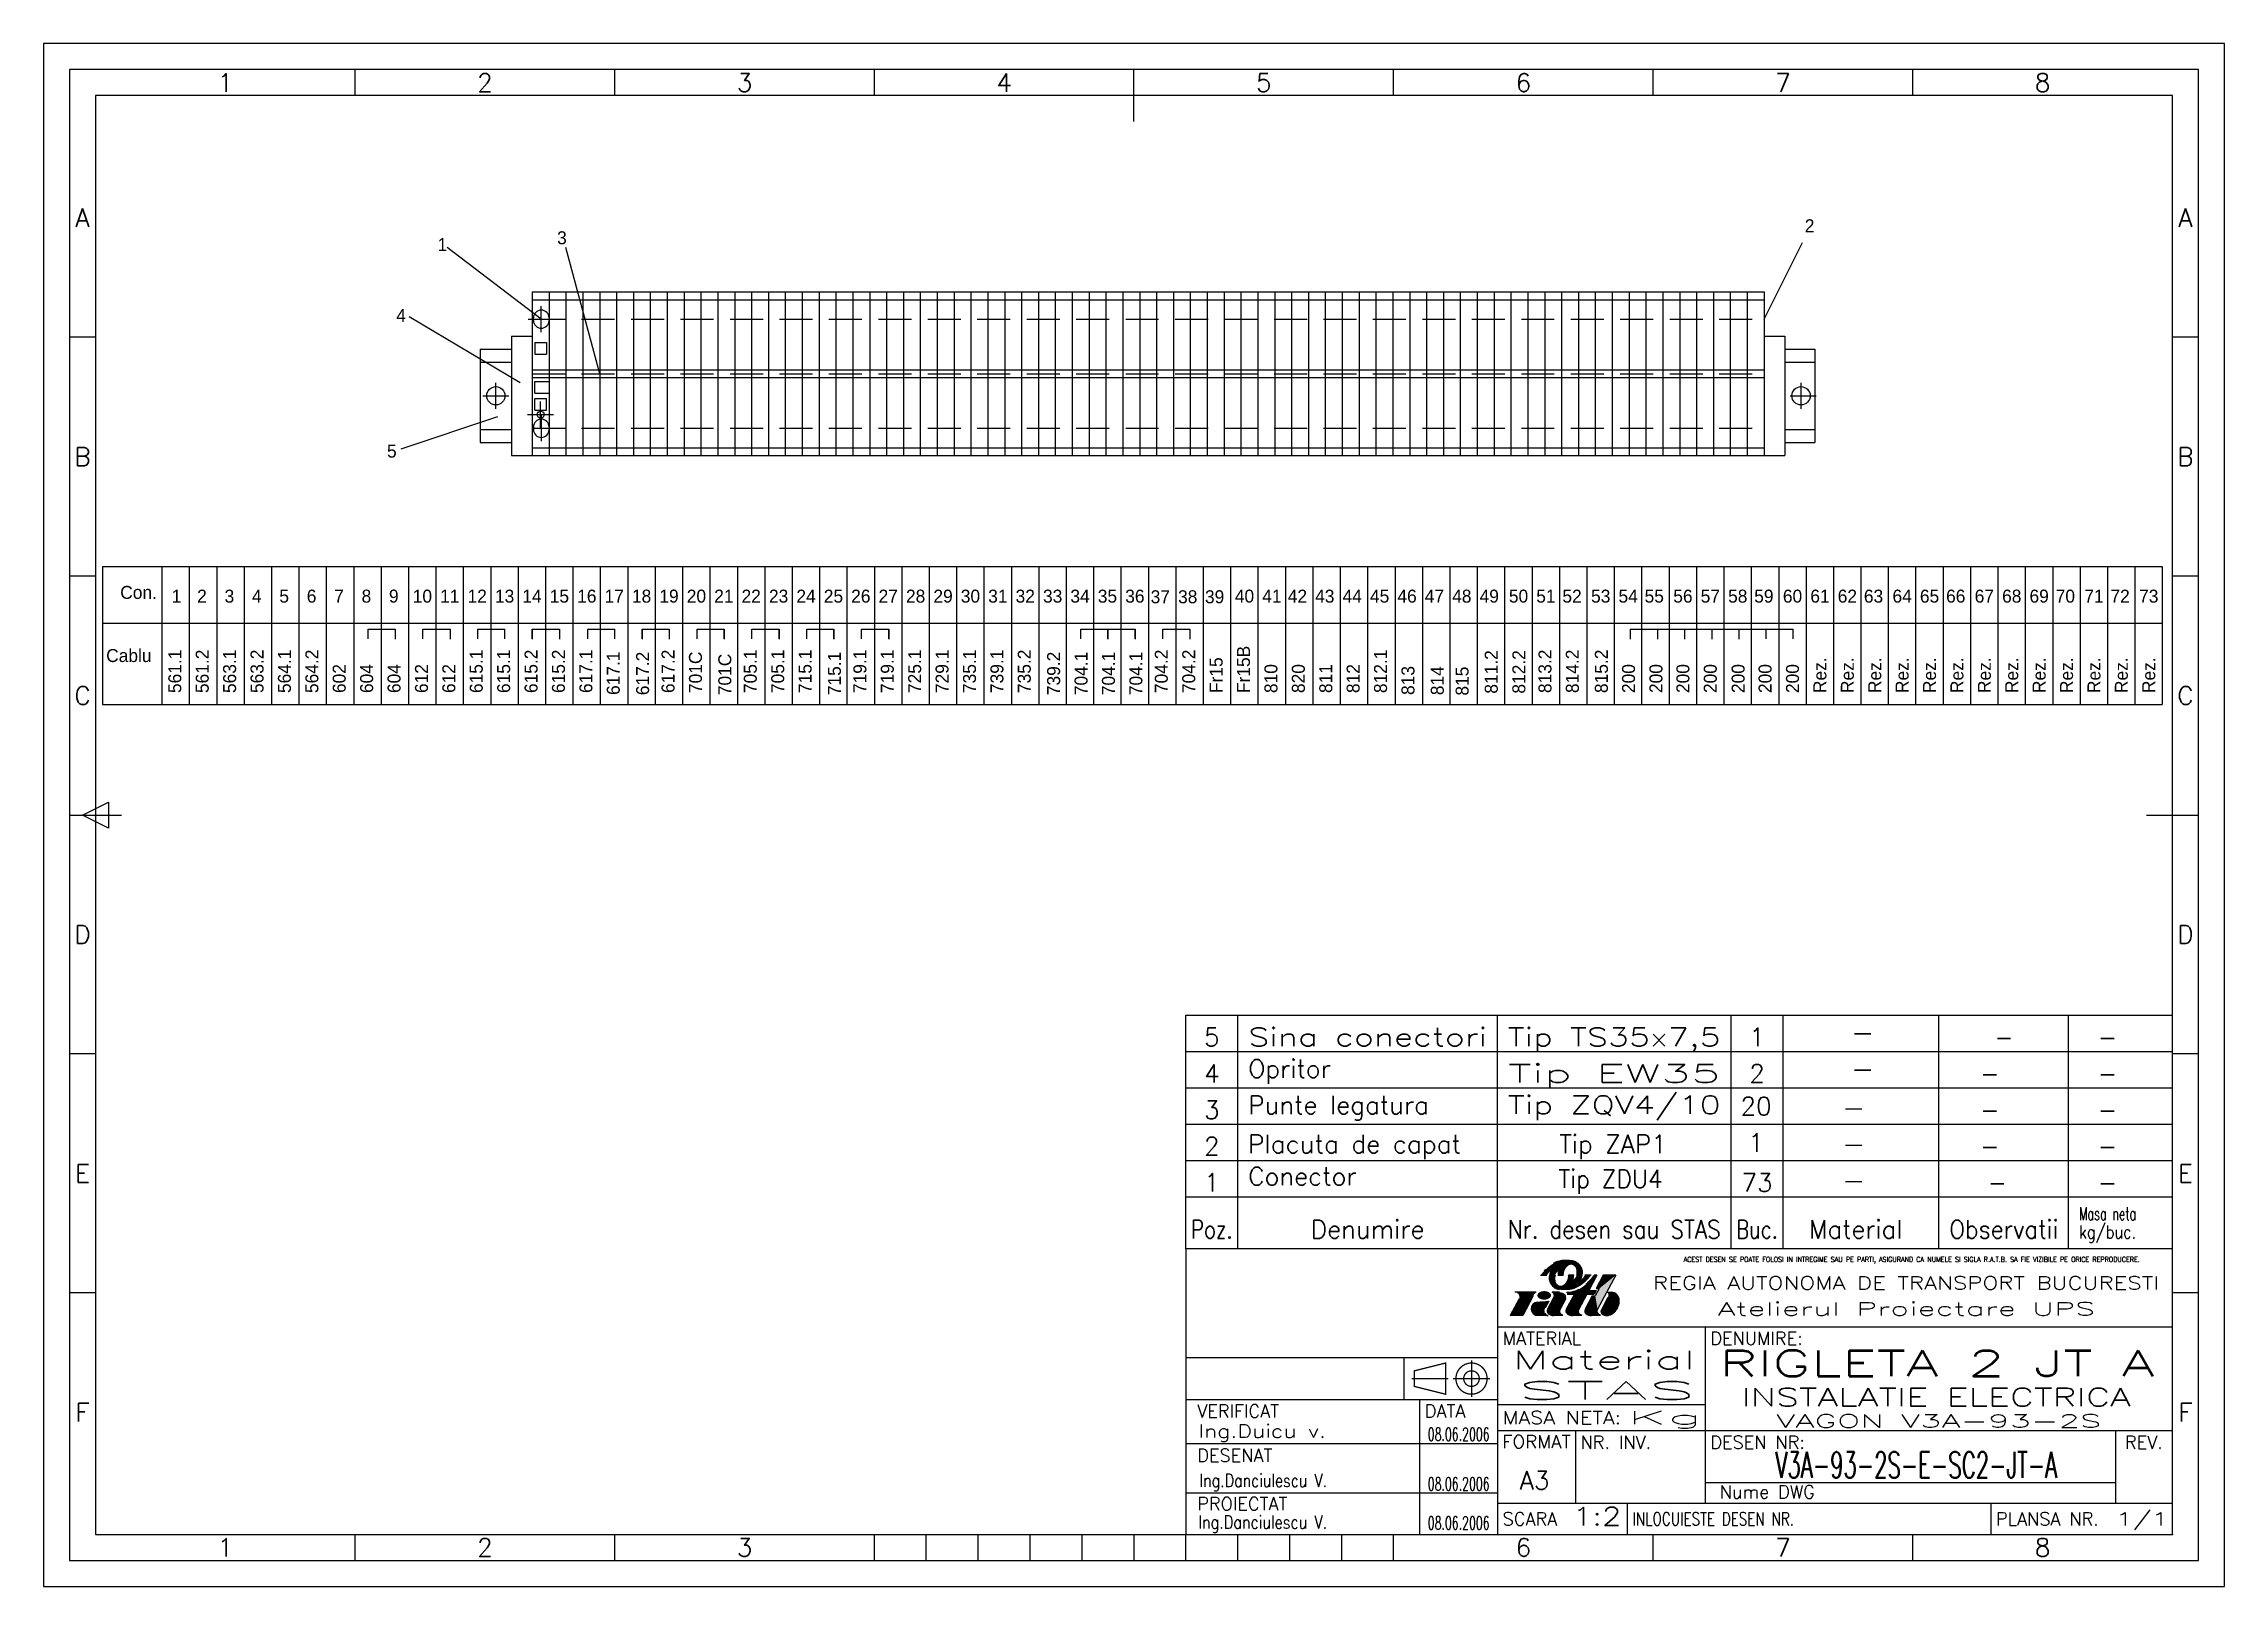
# Model space of a CAD drawing. Header units: millimetres. Extents: x 58 to 478, y 6 to 303.
import ezdxf
from ezdxf.enums import TextEntityAlignment as Align

# ---------------------------------------------------------------- set-up
doc = ezdxf.new("R2010")
doc.units = ezdxf.units.MM
doc.linetypes.add('DASHED2', pattern=[9.525, 6.35, -3.175])
doc.layers.add('LIN_GR', color=3, linetype='Continuous')
doc.layers.add('LIN_SUB', color=7, linetype='Continuous')
doc.styles.add('ISO', font='SIMPLEX.SHX')
doc.styles.add('ISOCP', font='SIMPLEX.SHX')
doc.styles.add('ROMANC', font='romanc')

msp = doc.modelspace()

# ---------------------------------------------------------------- texts
at = {"color": 50}
for s, style, p in [('1', 'ISOCP', (92.8, 295.47)), ('2', 'ISO', (142.8, 295.47)), ('3', 'ISO', (192.8, 295.47)), ('4', 'ISO', (242.8, 295.47)), ('5', 'ISO', (292.8, 295.47)), ('6', 'ISO', (342.8, 295.47)), ('7', 'ISO', (392.8, 295.47)), ('8', 'ISO', (442.8, 295.47)), ('A', 'ISO', (65.3, 269.47)), ('A', 'ISO', (470.3, 269.47)), ('B', 'ISO', (65.3, 223.47)), ('B', 'ISO', (470.3, 223.47)), ('C', 'ISO', (65.3, 177.47)), ('C', 'ISO', (470.3, 177.47)), ('D', 'ISO', (65.3, 131.47)), ('D', 'ISO', (470.3, 131.47)), ('E', 'ISO', (65.3, 85.47)), ('E', 'ISO', (470.3, 85.47)), ('F', 'ISO', (65.3, 39.47)), ('F', 'ISO', (470.3, 39.47)), ('1', 'ISOCP', (92.8, 13.47)), ('2', 'ISO', (142.8, 13.47)), ('3', 'ISO', (192.8, 13.47)), ('6', 'ISO', (342.8, 13.47)), ('7', 'ISO', (392.8, 13.47)), ('8', 'ISO', (442.8, 13.47))]:
    msp.add_text(s, height=3.5, dxfattribs=dict(at, style=style)).set_placement(p, align=Align.MIDDLE)
at = {"color": 1}
for s, p in [('2', (396.99, 266.66)), ('1', (133.67, 263.04)), ('3', (156.7, 264.35)), ('4', (125.72, 249.4)), ('5', (123.93, 223.28))]:
    msp.add_text(s, height=2.5, dxfattribs=at).set_placement(p)
at = {"color": 2}
for s, p in [('Con.', (72.56, 196.08)), ('1', (82.48, 195.36)), ('2', (87.37, 195.36)), ('3', (92.65, 195.36)), ('4', (97.93, 195.36)), ('5', (103.2, 195.36)), ('6', (108.48, 195.36)), ('7', (113.76, 195.36)), ('8', (119.04, 195.36)), ('9', (124.31, 195.36)), ('10', (128.89, 195.36)), ('11', (134.17, 195.36)), ('12', (139.45, 195.36)), ('13', (144.73, 195.36)), ('14', (150, 195.36)), ('15', (155.28, 195.36)), ('16', (160.56, 195.36)), ('17', (165.84, 195.36)), ('18', (171.11, 195.36)), ('19', (176.39, 195.36)), ('20', (181.67, 195.36)), ('21', (186.95, 195.36)), ('22', (192.22, 195.36)), ('23', (197.5, 195.36)), ('24', (202.78, 195.36)), ('25', (208.06, 195.36)), ('26', (213.33, 195.36)), ('27', (218.61, 195.36)), ('28', (223.89, 195.36)), ('29', (229.17, 195.36)), ('30', (234.44, 195.36)), ('31', (239.72, 195.36)), ('32', (245, 195.36)), ('33', (250.28, 195.36)), ('34', (255.55, 195.36)), ('35', (260.83, 195.36)), ('36', (266.11, 195.36)), ('37', (271.01, 195.24)), ('38', (276.29, 195.24)), ('39', (281.47, 195.24)), ('40', (287.22, 195.36)), ('41', (292.5, 195.36)), ('42', (297.42, 195.36)), ('43', (302.69, 195.36)), ('44', (307.97, 195.36)), ('45', (313.25, 195.36)), ('46', (318.53, 195.36)), ('47', (323.8, 195.36)), ('48', (329.08, 195.36)), ('49', (334.36, 195.36)), ('50', (340, 195.36)), ('51', (345.27, 195.36)), ('52', (350.31, 195.36)), ('53', (355.83, 195.36)), ('54', (361.11, 195.36)), ('55', (366.14, 195.36)), ('56', (371.66, 195.36)), ('57', (376.94, 195.36)), ('58', (382.22, 195.36)), ('59', (387.25, 195.36)), ('60', (392.77, 195.36)), ('61', (398.05, 195.36)), ('62', (403.33, 195.36)), ('63', (408.37, 195.36)), ('64', (413.88, 195.36)), ('65', (419.16, 195.36)), ('66', (424.2, 195.36)), ('67', (429.71, 195.36)), ('68', (434.99, 195.36)), ('69', (440.27, 195.36)), ('70', (445.31, 195.36)), ('71', (450.82, 195.36)), ('72', (455.86, 195.36)), ('73', (461.38, 195.36)), ('Cablu', (69.85, 183.92))]:
    msp.add_text(s, height=2.5, dxfattribs=at).set_placement(p)
for s, p in [('561.1', (84.32, 177.95)), ('561.2', (89.6, 177.95)), ('563.1', (94.87, 177.95)), ('563.2', (100.15, 177.95)), ('564.1', (105.43, 177.95)), ('564.2', (110.71, 177.95)), ('615.1', (142.37, 177.95)), ('615.1', (147.65, 177.95)), ('615.2', (152.93, 177.95)), ('615.2', (158.2, 177.95)), ('617.1', (163.48, 177.95)), ('617.1', (168.76, 177.58)), ('617.2', (174.41, 177.54)), ('617.2', (179.31, 177.95)), ('701C', (184.59, 177.95)), ('701C', (190.24, 177.54)), ('705.1', (195.15, 177.95)), ('705.1', (200.43, 177.95)), ('715.1', (205.7, 177.95)), ('715.1', (211.35, 177.54)), ('719.1', (216.26, 177.95)), ('719.1', (221.54, 177.95)), ('725.1', (226.81, 177.95)), ('729.1', (232.09, 177.95)), ('735.1', (237.37, 177.95)), ('739.1', (242.65, 177.95)), ('735.2', (247.92, 177.95)), ('739.2', (253.57, 177.54)), ('704.1', (258.85, 177.54)), ('704.1', (264.13, 177.54)), ('704.1', (269.41, 177.54)), ('704.2', (274.31, 177.95)), ('704.2', (279.59, 177.95)), ('Fr15B', (290.14, 177.95)), ('812.1', (316.53, 177.95)), ('811.2', (337.85, 177.83)), ('812.2', (343.17, 177.84)), ('813.2', (348.2, 177.95)), ('814.2', (353.47, 177.95)), ('815.2', (359.06, 177.95)), ('602', (115.98, 177.95)), ('604', (121.26, 177.95)), ('604', (126.54, 177.95)), ('612', (131.82, 177.95)), ('612', (137.09, 177.95)), ('Fr15', (284.87, 177.95)), ('810', (295.42, 177.95)), ('820', (300.7, 177.95)), ('811', (305.98, 177.95)), ('812', (311.25, 177.95)), ('813', (321.81, 177.58)), ('814', (327.46, 177.54)), ('815', (332.24, 177.46)), ('200', (364.29, 177.95)), ('200', (369.57, 177.95)), ('200', (374.76, 177.95)), ('200', (380.04, 177.95)), ('200', (385.4, 177.95)), ('200', (390.59, 177.95)), ('200', (395.87, 177.95)), ('Rez.', (401.15, 177.95)), ('Rez.', (406.43, 177.95)), ('Rez.', (411.71, 177.95)), ('Rez.', (416.98, 177.95)), ('Rez.', (422.26, 177.95)), ('Rez.', (427.54, 177.95)), ('Rez.', (432.82, 177.95)), ('Rez.', (438.09, 177.95)), ('Rez.', (443.37, 177.95)), ('Rez.', (448.65, 177.95)), ('Rez.', (453.93, 177.95)), ('Rez.', (459.2, 177.95)), ('Rez.', (464.48, 177.95))]:
    msp.add_text(s, height=2.5, rotation=90, dxfattribs=at).set_placement(p)
at = {"layer": 'LIN_GR', "color": 3, "style": 'ISOCP'}
for s, p in [('5', (282.8, 109.97)), ('4', (282.8, 102.97)), ('3', (282.8, 95.97)), ('2', (282.8, 88.97)), ('1', (282.8, 81.97))]:
    msp.add_text(s, height=3.5, dxfattribs=at).set_placement(p, align=Align.CENTER)
at = {"layer": 'LIN_SUB', "color": 2, "style": 'ISOCP'}
for s, height, width, p, p2 in [('Sina conectori', 3.5, 1.226667, (289.8, 109.97), (335.8, 109.97)), ('Tip TS35x7,5', 3.5, 1.211823, (339.8, 109.97), (380.8, 109.97)), ('   -   ', 3.5, 0.942857, (396.8, 110.87), (418.8, 110.87)), ('Tip EW35', 3.5, 1.744681, (339.8, 102.97), (380.8, 102.97)), ('   -   ', 3.5, 0.942857, (396.8, 103.87), (418.8, 103.87)), ('Tip ZQV4/10', 3.5, 1.242424, (339.8, 96.92), (380.8, 96.92)), ('   -   ', 2.5, 1.32, (395.02, 96.83), (417.02, 96.83)), ('   -   ', 2.5, 1.32, (395.02, 89.83), (417.02, 89.83)), ('   -   ', 2.5, 1.32, (395.02, 82.83), (417.02, 82.83)), ('Poz.', 3.5, 0.813559, (278.8, 72.97), (286.8, 72.97)), ('Nr. desen sau STAS', 3.5, 0.763975, (339.8, 72.97), (380.8, 72.97)), ('Buc.', 3.5, 0.8, (383.8, 72.97), (391.8, 72.97)), ('Material', 3.5, 0.93913, (397.8, 72.97), (415.8, 72.97)), ('Observatii', 3.5, 0.851351, (424.8, 72.97), (445.8, 72.97)), ('Masa neta', 2.5, 0.573913, (449.8, 76.47), (460.8, 76.47)), ('kg/buc.', 2.5, 0.796552, (449.8, 72.97), (460.8, 72.97))]:
    msp.add_text(s, height=height, dxfattribs=dict(at, width=width)).set_placement(p, p2, align=Align.FIT)
for s, p in [('1', (387.8, 109.97)), ('2', (387.8, 102.97)), ('20', (387.61, 96.66)), ('1', (387.61, 89.66)), ('73', (387.8, 81.97)), ('Denumire', (312.8, 72.97))]:
    msp.add_text(s, height=3.5, dxfattribs=at).set_placement(p, align=Align.CENTER)
at = {"layer": 'LIN_SUB', "color": 2, "style": 'ISOCP', "width": 0.942857}
for s, p in [('-', (433.51, 109.97)), ('  -', (426.28, 102.97)), ('  -', (426.28, 95.97)), ('  -', (426.28, 88.97)), ('Tip ZDU4', (349.55, 82.68))]:
    msp.add_text(s, height=3.5, dxfattribs=at).set_placement(p)
for p in [(455.3, 109.97), (455.3, 102.97), (455.3, 95.97), (455.3, 88.97), (434.08, 81.97), (455.3, 81.97)]:
    msp.add_text('-', height=3.5, dxfattribs=at).set_placement(p, align=Align.CENTER)
at = {"layer": 'LIN_SUB', "color": 2, "style": 'ISOCP'}
for s, p in [('Opritor', (289.8, 103.88)), ('Punte legatura', (289.8, 96.88)), ('Conector', (289.8, 83.18))]:
    msp.add_text(s, height=3.5, dxfattribs=at).set_placement(p)
at = {"layer": 'LIN_SUB', "color": 50, "style": 'ISOCP', "width": 0.891304}
msp.add_text('Placuta de capat', height=3.5, dxfattribs=at).set_placement((289.77, 89.38), (330.77, 89.38), align=Align.FIT)
at = {"layer": 'LIN_SUB', "color": 50, "style": 'ISOCP'}
msp.add_text('Tip ZAP1', height=3.5, dxfattribs=at).set_placement((349.72, 89.38))

# ---------------------------------------------------------------- blocks, each defined once
blk = doc.blocks.new('ind3_12')
at = {"color": 70}
for p, q in [((0, 55), (-190, 55)), ((-190, 55), (-190, 0)), ((-130, 55), (-130, 0)), ((-130, 40), (0, 40)), ((-190, 26), (-130, 26))]:
    blk.add_line(p, q, dxfattribs=at)
at = {"color": 40}
for p, q in [((-122.56, 46.63), (-126.68, 46.63)), ((-121.71, 49.9), (-120.46, 49.9)), ((-118.05, 46.63), (-119.46, 46.63)), ((-118.34, 49.9), (-117.36, 49.9)), ((-115.18, 46.28), (-116.74, 43.36)), ((-116.7, 46.63), (-116.29, 46.65)), ((-116.6, 46.28), (-115.18, 46.28)), ((-115.31, 49.9), (-116.29, 49.9)), ((-116.29, 46.65), (-115.69, 46.73)), ((-115.69, 46.73), (-115.27, 46.82)), ((-115.27, 46.82), (-114.78, 46.97)), ((-114.78, 46.97), (-114.27, 47.24)), ((-112.77, 46.28), (-114.38, 43.26)), ((-111.94, 49.9), (-113.19, 49.9)), ((-112.95, 48.16), (-112.68, 48.4)), ((-112.77, 46.28), (-111.36, 46.28)), ((-112.68, 48.4), (-112.61, 48.47)), ((-110.84, 49.9), (-112.41, 46.97)), ((-112.41, 46.97), (-110.99, 46.97)), ((-110.84, 49.9), (-111.36, 49.9)), ((-110.99, 46.97), (-111.36, 46.28)), ((-110.41, 47.32), (-111.15, 45.93)), ((-109.64, 49.9), (-111.01, 47.32)), ((-111.01, 47.32), (-110.41, 47.32)), ((-107.23, 49.9), (-110.77, 43.26)), ((-107.23, 49.9), (-109.64, 49.9)), ((-108.78, 46.63), (-108.09, 46.63)), ((-125.82, 45.38), (-127.54, 42.15)), ((-125.13, 42.15), (-127.54, 42.15)), ((-123.11, 45.94), (-125.13, 42.15)), ((-120.23, 42.15), (-122.21, 42.15)), ((-120.12, 44.91), (-120.81, 43.6)), ((-119.12, 45.67), (-120.36, 43.36)), ((-117.39, 42.15), (-119.15, 42.15)), ((-116.85, 45.42), (-118, 43.26)), ((-117.39, 42.15), (-117.72, 42.33)), ((-113.77, 42.15), (-115.53, 42.15)), ((-113.77, 42.15), (-114.1, 42.33)), ((-111.75, 45.93), (-113.13, 43.36)), ((-110.16, 42.15), (-111.92, 42.15)), ((-111.75, 45.93), (-111.15, 45.93)), ((-110.16, 42.15), (-110.49, 42.33)), ((-108.74, 45.59), (-109.99, 43.26))]:
    blk.add_line(p, q, dxfattribs=at)
at = {"color": 240}
for p, q in [((-90, 40), (-90, 6)), ((-130, 34), (-190, 34)), ((-148, 34), (-148, 26)), ((-146.5, 30), (-139.5, 30)), ((-138.5, 30), (-131.5, 30)), ((-135, 33.5), (-135, 26.5)), ((-145, 26), (-145, 0)), ((-130, 25), (-90, 25)), ((-190, 17.5), (-130, 17.5)), ((-130, 20), (0, 20)), ((-115, 20), (-115, 6)), ((-11, 20), (-11, 6)), ((-90, 10), (-11, 10)), ((-190, 8), (-130, 8)), ((-130, 6), (0, 6)), ((-105, 6), (-105, 0)), ((-35, 6), (-35, 0))]:
    blk.add_line(p, q, dxfattribs=at)
at = {"color": 40}
for points in [[(-114.74, 49.9, 0.04888), (-114.64, 50.37, 0.067418), (-114.64, 50.71, 0.012512), (-114.71, 51.12, 0.046313), (-114.74, 51.23, 0.02866), (-114.83, 51.43, 0.04799), (-114.9, 51.53, 0.027533), (-115.01, 51.65, 0.02878), (-115.12, 51.74, 0.020408), (-115.27, 51.85, 0.028785), (-115.38, 51.91, 0.02307), (-115.48, 51.96, 0.025276), (-115.58, 51.99, 0.029587), (-115.69, 52.01, 0.0261), (-115.8, 52.02, 0.034106), (-115.93, 52.02, 0.03305), (-116.05, 52, 0.031407), (-116.17, 51.97, 0.027201), (-116.3, 51.91, 0.027571), (-116.45, 51.82, 0.032433), (-116.58, 51.73, 0.017982), (-116.7, 51.62, 0.025528), (-116.79, 51.53, 0.009898), (-116.89, 51.41, 0.014131), (-116.96, 51.31, 0.005952), (-117.02, 51.22, 0.007874), (-117.06, 51.15, 0.013516), (-117.13, 51.03, 0.012262), (-117.2, 50.9, 0.010996), (-117.25, 50.78, 0.020912), (-117.28, 50.71, 0.006638), (-117.28, 50.69, 0.003922), (-117.3, 50.64, 0.014081), (-117.33, 50.52, 0.011261), (-117.36, 50.37, 0.018498), (-117.36, 50.34, 0.00311), (-117.38, 50.18, 0.039527), (-117.38, 50.07, 0.0256), (-117.36, 49.9)], [(-113.68, 49.9, 0.047001), (-113.61, 50.39, 0.072657), (-113.64, 50.71, 0.024176), (-113.81, 51.3, 0.05712), (-113.92, 51.53, 0.02409), (-114.05, 51.71, 0.014395), (-114.28, 51.99, 0.046768), (-114.45, 52.15, 0.031027), (-114.74, 52.35)], [(-119.97, 49.9, 0.047001), (-120.05, 49.4, 0.072657), (-120.01, 49.08, 0.024176), (-119.84, 48.49, 0.05712), (-119.73, 48.26, 0.02409), (-119.6, 48.09, 0.014395), (-119.38, 47.81, 0.046768), (-119.2, 47.65, 0.031027), (-118.91, 47.44)], [(-118.91, 49.9, 0.04888), (-119.02, 49.43, 0.067418), (-119.01, 49.08, 0.012512), (-118.94, 48.67, 0.046313), (-118.91, 48.56, 0.02866), (-118.82, 48.37, 0.04799), (-118.75, 48.26, 0.027533), (-118.64, 48.15, 0.02878), (-118.53, 48.05, 0.020408), (-118.39, 47.95, 0.028785), (-118.28, 47.88, 0.02307), (-118.17, 47.84, 0.025276), (-118.07, 47.8, 0.029587), (-117.97, 47.78, 0.0261), (-117.85, 47.77, 0.034106), (-117.73, 47.77, 0.03305), (-117.6, 47.79, 0.031407), (-117.48, 47.83, 0.027201), (-117.36, 47.88, 0.027571), (-117.2, 47.97, 0.032433), (-117.07, 48.06, 0.017982), (-116.95, 48.18, 0.025528), (-116.87, 48.26, 0.009898), (-116.76, 48.39, 0.014131), (-116.7, 48.48, 0.005952), (-116.63, 48.57, 0.007874), (-116.59, 48.64, 0.013516), (-116.52, 48.76, 0.012262), (-116.45, 48.9, 0.010996), (-116.4, 49.02, 0.020912), (-116.38, 49.08, 0.006638), (-116.37, 49.11, 0.003922), (-116.35, 49.16, 0.014081), (-116.32, 49.28, 0.011261), (-116.29, 49.42, 0.018498), (-116.29, 49.45, 0.00311), (-116.27, 49.61, 0.039527), (-116.27, 49.73, 0.0256), (-116.29, 49.9)]]:
    blk.add_lwpolyline(points, format="xyb", dxfattribs=at)
at = {"color": 40, "flags": 128}
blk.add_lwpolyline([(-108.71, 42.18, 0.07519), (-108.1, 42.37, 0.103495), (-107.27, 43.01, 0.091904), (-106.74, 43.94, 0.085107), (-106.54, 45.08, 0.085107)], format="xyb", dxfattribs=at)
at = {"color": 240, "const_width": 0.25}
blk.add_lwpolyline([(-146, 31.5), (-140, 33), (-140, 27), (-146, 28.5)], close=True, dxfattribs=at)
blk.add_lwpolyline([(-135, 33, 1), (-135, 27, 1), (-135, 33, 1)], format="xyb", dxfattribs=at)
blk.add_lwpolyline([(-135, 31.5, 1), (-135, 28.5, 1)], format="xyb", close=True, dxfattribs=at)
at = {"color": 40}
for centre, radius, start, end in [((-96.55, 26.7), 34.29, 134.6817, 135.4865), ((-117.71, 49.53), 2.3, 144.0002, 170.76), ((-117.8, 49.83), 2.74, 113.911, 122.24), ((-115.81, 45.34), 7.65, 108.9325, 113.911), ((-115.07, 49.86), 3.27, 161.7905, 179.2848), ((-117.59, 50.52), 2.17, 96.8211, 108.9325), ((-116.41, 40.67), 12.1, 91.6964, 96.8211), ((-116.61, 47.25), 5.51, 78.6042, 91.6964), ((-116, 50.28), 2.42, 58.8019, 78.6042), ((-119.73, 46), 0.689, 331.9275, 66.4849), ((-117.66, 49.52), 2.42, 238.8019, 258.6042), ((-118.58, 49.94), 3.27, 341.7905, 359.2848), ((-115.94, 50.27), 2.3, 324.0002, 350.76), ((-145.94, 81.79), 47.13, 315, 315.973), ((-113.12, 49.86), 0.893, 316.8981, 318.6566), ((-115.09, 51.98), 4.23, 315.973, 321.3402), ((-122.28, 57.73), 13.43, 321.3402, 324.353), ((-108.09, 45.08), 1.55, 0, 90), ((-122.21, 43.44), 1.29, 94.5979, 270), ((-177.94, 750.15), 707.62, 274.50891, 274.68697), ((-120.23, 42.84), 0.689, 201.8729, 270), ((-119.75, 43.03), 0.689, 151.9275, 234.4615), ((-119.15, 43.87), 1.72, 234.4615, 270), ((-117.39, 42.94), 0.689, 151.9275, 241.9275), ((-116.14, 43.03), 0.689, 151.9275, 234.4615), ((-115.53, 43.87), 1.72, 234.4615, 270), ((-113.78, 42.94), 0.689, 151.9275, 241.9275), ((-112.52, 43.03), 0.689, 151.9275, 234.4615), ((-111.92, 43.87), 1.72, 234.4615, 270), ((-110.16, 42.94), 0.689, 151.9275, 241.9275), ((-109.38, 42.94), 0.689, 151.9275, 242.7821), ((-108.99, 43.7), 1.55, 242.7821, 280.2311)]:
    blk.add_arc(centre, radius, start, end, dxfattribs=at)
blk.add_point((0, 0))
for points in [[(-121.71, 49.9), (-120.46, 49.9), (-121.21, 50.52), (-120.18, 50.33)], [(-121.21, 50.52), (-120.18, 50.33), (-120.72, 51.03), (-119.93, 50.59)], [(-120.72, 51.03), (-119.93, 50.59), (-120.22, 51.49), (-119.57, 50.88)], [(-120.22, 51.49), (-119.57, 50.88), (-119.6, 51.93), (-118.18, 50.88)], [(-119.84, 50.38), (-118.6, 50.45), (-119.97, 49.9), (-118.91, 49.9)], [(-119.57, 50.88), (-118.18, 50.88), (-119.84, 50.38), (-118.6, 50.45)], [(-119.6, 51.93), (-118.18, 50.88), (-118.87, 52.35), (-118.18, 50.88)], [(-118.87, 52.35), (-118.18, 50.88), (-118.21, 52.6), (-118.18, 50.88)], [(-117.31, 50.61), (-118.27, 50.54), (-117.37, 50.27), (-118.32, 50.22)], [(-117.09, 51.1), (-118.18, 50.88), (-117.31, 50.61), (-118.27, 50.54)], [(-118.21, 52.6), (-118.18, 50.88), (-117.81, 52.68), (-118.18, 50.88)], [(-116.87, 52.76), (-118.18, 50.88), (-116.31, 52.75), (-118.18, 50.88)], [(-117.81, 52.68), (-118.18, 50.88), (-116.87, 52.76), (-118.18, 50.88)], [(-116.08, 51.99), (-116.31, 52.75), (-116.62, 51.7), (-118.18, 50.88)], [(-116.62, 51.7), (-118.18, 50.88), (-117.09, 51.1), (-118.18, 50.88)], [(-115.84, 51.99), (-116.08, 51.99), (-116.32, 51.86)], [(-116.31, 52.75), (-115.41, 52.63), (-115.84, 52.71)], [(-115.54, 51.98), (-115.41, 52.63), (-116.08, 51.99), (-116.31, 52.75)], [(-115.84, 51.99), (-115.54, 51.98), (-115.91, 51.97), (-115.51, 51.96)], [(-115.73, 51.96), (-115.33, 51.85), (-115.51, 51.96)], [(-115.09, 51.72), (-114.87, 52.42), (-115.54, 51.98), (-115.41, 52.63)], [(-115.41, 52.63), (-114.87, 52.42), (-115.11, 52.53)], [(-114.87, 51.48), (-114.18, 51.87), (-115.09, 51.72), (-114.87, 52.42)], [(-114.87, 52.42), (-114.18, 51.87), (-114.48, 52.17)], [(-114.68, 50.99), (-113.86, 51.41), (-114.87, 51.48), (-114.18, 51.87)], [(-114.63, 50.55), (-113.67, 50.85), (-114.68, 50.99), (-113.86, 51.41)], [(-114.65, 50.25), (-113.62, 50.26), (-114.63, 50.55), (-113.67, 50.85)], [(-113.67, 50.85), (-113.62, 50.26), (-113.61, 50.56)], [(-126.68, 46.63), (-122.56, 46.63), (-126.26, 46.53), (-122.84, 46.34)], [(-126.26, 46.53), (-122.84, 46.34), (-125.96, 46.29), (-123.05, 46.05)], [(-123.05, 46.05), (-125.96, 46.29), (-123.11, 45.94), (-125.77, 45.87)], [(-122.2, 46.34), (-122.22, 45.73), (-122.28, 46.18), (-122.28, 45.84)], [(-122.07, 46.5), (-122.04, 45.53), (-122.2, 46.34), (-122.22, 45.73)], [(-121.94, 46.59), (-121.9, 45.43), (-122.07, 46.5), (-122.04, 45.53)], [(-121.78, 46.68), (-121.71, 45.34), (-121.94, 46.59), (-121.9, 45.43)], [(-121.62, 46.75), (-121.56, 45.28), (-121.78, 46.68), (-121.71, 45.34)], [(-121.46, 46.79), (-121.43, 45.25), (-121.62, 46.75), (-121.56, 45.28)], [(-121.33, 46.82), (-121.31, 45.23), (-121.46, 46.79), (-121.43, 45.25)], [(-121.21, 46.83), (-121.2, 45.22), (-121.33, 46.82), (-121.31, 45.23)], [(-121.21, 46.83), (-121.1, 46.84), (-121.09, 45.21)], [(-121.09, 45.21), (-120.9, 45.21), (-121.21, 46.83), (-121.2, 45.22)], [(-121.1, 46.84), (-120.91, 46.84), (-121.09, 45.21), (-120.9, 45.21)], [(-120.9, 45.21), (-120.91, 46.84), (-120.81, 45.22), (-120.81, 46.83)], [(-120.81, 45.22), (-120.81, 46.83), (-120.68, 45.23), (-120.69, 46.82)], [(-120.68, 45.23), (-120.69, 46.82), (-120.56, 45.25), (-120.55, 46.79)], [(-120.56, 45.25), (-120.55, 46.79), (-120.42, 45.29), (-120.43, 46.76)], [(-120.42, 45.29), (-120.43, 46.76), (-120.27, 45.34), (-120.27, 46.7)], [(-120.27, 45.34), (-120.27, 46.7), (-120.14, 45.41), (-120.13, 46.63)], [(-120.14, 45.41), (-120.13, 46.63), (-119.97, 45.52), (-119.99, 46.54)], [(-119.97, 49.9), (-118.91, 49.9), (-120.05, 49.4), (-119, 49.53)], [(-120.05, 49.4), (-119, 49.53), (-119.94, 48.79), (-119, 49.02)], [(-120.05, 49.4), (-119.94, 48.79), (-120.04, 49.24)], [(-120.04, 49.24), (-119.94, 48.79), (-120.03, 49.13)], [(-119.97, 45.52), (-119.99, 46.54), (-119.84, 45.65), (-119.88, 46.44)], [(-119.94, 48.79), (-119, 49.02), (-119.72, 48.25), (-118.92, 48.6)], [(-119.84, 45.65), (-119.88, 46.44), (-119.74, 45.8), (-119.77, 46.3)], [(-119.74, 45.8), (-119.77, 46.3), (-119.71, 45.9), (-119.72, 46.2)], [(-119.72, 48.25), (-118.92, 48.6), (-119.33, 47.76), (-118.75, 48.27)], [(-119.72, 46.2), (-119.71, 45.9), (-119.7, 46.13), (-119.69, 46.02)], [(-119.46, 46.63), (-118.05, 46.63), (-119.08, 46.21), (-117.05, 46.31)], [(-119.33, 47.76), (-118.75, 48.27), (-118.77, 47.37), (-118.43, 47.98)], [(-119.25, 46.4), (-119.09, 46.04), (-119.08, 46.21)], [(-119.08, 46.21), (-117.05, 46.31), (-119.12, 45.67), (-116.78, 45.9)], [(-118.77, 47.37), (-118.43, 47.98), (-118.32, 47.19), (-118.12, 47.82)], [(-117.37, 50.27), (-118.32, 50.22), (-117.36, 49.9), (-118.34, 49.9)], [(-118.32, 47.19), (-118.12, 47.82), (-117.71, 47.07), (-117.72, 47.77)], [(-118.05, 46.63), (-117.05, 46.31), (-117.7, 46.59), (-117.41, 46.5)], [(-117.71, 47.07), (-117.72, 47.77), (-117.14, 47.03), (-117.33, 47.9)], [(-117.14, 47.03), (-117.33, 47.9), (-116.45, 47.06), (-117.04, 48.09)], [(-117.05, 46.31), (-116.78, 45.9), (-116.88, 46.12)], [(-116.45, 47.06), (-117.04, 48.09), (-115.94, 47.1), (-116.74, 48.42)], [(-116.7, 48.48), (-115.12, 47.31), (-116.74, 48.42)], [(-116.7, 48.48), (-116.7, 48.48), (-116.74, 48.42)], [(-115.94, 47.1), (-116.74, 48.42), (-115.12, 47.31), (-116.74, 48.42)], [(-115.18, 46.28), (-112.77, 46.28), (-116.74, 43.36), (-114.38, 43.26)], [(-116.45, 48.9), (-115.12, 47.31), (-116.7, 48.48)], [(-116.22, 46.66), (-116.7, 46.63), (-116.6, 46.28)], [(-116.6, 46.28), (-111.36, 46.28), (-116.22, 46.66), (-112.41, 46.97)], [(-116.4, 49.03), (-115.48, 48.92), (-116.45, 48.9), (-115.12, 47.31)], [(-116.29, 49.44), (-115.35, 49.44), (-116.4, 49.03), (-115.48, 48.92)], [(-116.29, 49.9), (-115.31, 49.9), (-116.29, 49.44), (-115.35, 49.44)], [(-116.22, 46.66), (-115.25, 46.82), (-115, 46.76)], [(-115.48, 48.92), (-114.09, 48.92), (-115.01, 49.4), (-113.85, 49.33)], [(-115.48, 48.92), (-114.59, 48.13), (-115.12, 47.31)], [(-115.48, 48.92), (-114.09, 48.92), (-114.18, 47.78), (-115.12, 47.31)], [(-115.25, 46.82), (-114.79, 46.97), (-115, 46.76)], [(-115.01, 49.4), (-113.85, 49.33), (-114.75, 49.87), (-113.72, 49.72)], [(-115, 46.76), (-115, 46.76), (-114.79, 46.97), (-114.45, 46.8)], [(-114.35, 47.19), (-112.41, 46.97), (-114.79, 46.97), (-114.45, 46.8)], [(-114.75, 49.87), (-113.72, 49.72), (-114.65, 50.25), (-113.62, 50.26)], [(-114.09, 48.92), (-114.18, 47.78), (-114.59, 48.13)], [(-113.9, 47.46), (-112.41, 46.97), (-114.35, 47.19), (-112.41, 46.97)], [(-114.09, 48.92), (-113.61, 48.17), (-114.18, 47.78)], [(-113.69, 49.23), (-112.95, 48.75), (-114.09, 48.92), (-113.61, 48.17)], [(-113.49, 47.75), (-113.9, 47.46), (-112.41, 46.97)], [(-113.4, 49.55), (-112.44, 49.28), (-113.69, 49.23), (-112.95, 48.75)], [(-113.03, 48.1), (-112.41, 46.97), (-113.49, 47.75), (-112.41, 46.97)], [(-113.19, 49.9), (-111.94, 49.9), (-113.4, 49.55), (-112.44, 49.28)], [(-112.65, 48.42), (-112.41, 46.97), (-113.03, 48.1), (-112.41, 46.97)], [(-112.22, 48.86), (-112.41, 46.97), (-112.65, 48.42), (-112.41, 46.97)], [(-111.36, 49.9), (-110.84, 49.9), (-111.76, 49.37), (-112.41, 46.97)], [(-111.76, 49.37), (-112.41, 46.97), (-112.22, 48.86), (-112.41, 46.97)], [(-112.41, 46.97), (-110.99, 46.97), (-111.36, 46.28)], [(-110.41, 47.32), (-107.23, 49.9), (-111.15, 45.93), (-110.73, 43.34)], [(-109.64, 49.9), (-107.23, 49.9), (-111.01, 47.32), (-110.41, 47.32)], [(-108.78, 46.63), (-108.43, 46.63), (-108.69, 46.43), (-108.49, 46.44)], [(-108.74, 45.59), (-108.09, 46.63), (-108.66, 45.8)], [(-108.74, 45.59), (-106.98, 46.16), (-108.09, 46.63)], [(-108.69, 46.43), (-108.49, 46.44), (-108.64, 46.23), (-108.56, 46.21)], [(-108.43, 46.63), (-108.63, 46.02), (-108.09, 46.63), (-108.66, 45.8)], [(-108.66, 45.8), (-108.66, 45.8), (-108.43, 46.63), (-108.63, 46.02)], [(-108.64, 46.23), (-108.56, 46.21), (-108.63, 46.02)], [(-108.09, 46.63), (-106.98, 46.16), (-107.61, 46.55), (-107.23, 46.37)], [(-125.82, 45.38), (-123.11, 45.94), (-127.54, 42.15), (-125.13, 42.15)], [(-125.76, 45.63), (-123.11, 45.94), (-125.82, 45.38)], [(-125.77, 45.87), (-123.11, 45.94), (-125.76, 45.63), (-123.11, 45.94)], [(-123.17, 44.3), (-120.81, 43.6), (-123.49, 43.38), (-120.95, 43.16)], [(-123.17, 44.3), (-123.49, 43.38), (-123.29, 44.14), (-123.45, 43.79)], [(-123.49, 43.38), (-120.95, 43.16), (-123.49, 43.38), (-120.87, 42.58)], [(-123.49, 43.38), (-123.1, 42.51), (-123.42, 43), (-123.25, 42.69)], [(-123.49, 43.38), (-120.87, 42.58), (-123.1, 42.51), (-120.62, 42.27)], [(-122.31, 44.73), (-120.12, 44.91), (-123.17, 44.3), (-120.81, 43.6)], [(-122.31, 44.73), (-123.17, 44.3), (-122.7, 44.64), (-123.04, 44.43)], [(-123.1, 42.51), (-122.21, 42.15), (-122.93, 42.37), (-122.61, 42.22)], [(-123.1, 42.51), (-120.62, 42.27), (-122.21, 42.15), (-120.23, 42.15)], [(-122.28, 46.18), (-122.28, 45.84), (-122.31, 46.03)], [(-120.42, 42.88), (-120.36, 43.36), (-120.43, 43.1)], [(-120.36, 43.36), (-116.85, 45.42), (-120.42, 42.88), (-118, 43.26)], [(-120.42, 42.88), (-118, 43.26), (-120.15, 42.47), (-118.06, 42.75)], [(-120.15, 42.47), (-120.42, 42.88), (-120.32, 42.64)], [(-119.12, 45.67), (-116.78, 45.9), (-120.36, 43.36), (-116.85, 45.42)], [(-120.15, 42.47), (-118.06, 42.75), (-119.15, 42.15), (-117.72, 42.33)], [(-119.15, 42.15), (-120.15, 42.47), (-119.72, 42.25)], [(-119.15, 42.15), (-117.72, 42.33), (-117.39, 42.15)], [(-118.02, 43.03), (-117.9, 42.55), (-118.06, 42.75)], [(-116.78, 45.9), (-116.85, 45.42), (-116.77, 45.67)], [(-116.74, 43.36), (-116.81, 42.88), (-116.82, 43.14)], [(-116.74, 43.36), (-114.38, 43.26), (-116.81, 42.88), (-114.44, 42.75)], [(-116.52, 42.46), (-116.81, 42.88), (-116.71, 42.66)], [(-116.81, 42.88), (-114.44, 42.75), (-116.52, 42.46), (-114.12, 42.34)], [(-115.53, 42.15), (-116.54, 42.47), (-116.1, 42.25)], [(-116.52, 42.46), (-114.12, 42.34), (-115.53, 42.15), (-113.77, 42.15)], [(-114.42, 42.94), (-114.29, 42.55), (-114.44, 42.75)], [(-114.36, 43.31), (-114.4, 43.15), (-114.38, 43.26)], [(-113.13, 43.36), (-113.19, 42.89), (-113.2, 43.13)], [(-113.13, 43.36), (-110.77, 43.26), (-113.19, 42.89)], [(-113.19, 42.89), (-110.77, 43.26), (-110.82, 42.72)], [(-112.92, 42.47), (-113.19, 42.89), (-113.1, 42.66)], [(-113.19, 42.89), (-110.82, 42.72), (-112.92, 42.47)], [(-111.75, 45.93), (-111.15, 45.93), (-113.13, 43.36), (-110.77, 43.26)], [(-112.92, 42.47), (-110.82, 42.72), (-111.92, 42.15)], [(-111.92, 42.15), (-112.92, 42.47), (-112.49, 42.25)], [(-110.82, 42.72), (-111.92, 42.15), (-110.49, 42.33)], [(-110.49, 42.33), (-110.16, 42.15), (-111.92, 42.15)], [(-111.15, 45.93), (-110.77, 43.26), (-110.73, 43.34)], [(-110.8, 42.98), (-110.66, 42.53), (-110.82, 42.72)], [(-110.73, 43.34), (-110.78, 43.14), (-110.77, 43.26)], [(-109.99, 43.26), (-110.04, 42.73), (-110.07, 42.99)], [(-110.04, 42.73), (-109.99, 43.26), (-109.7, 42.32)], [(-109.7, 42.32), (-110.04, 42.73), (-109.91, 42.5)], [(-109.99, 43.26), (-108.74, 45.59), (-106.74, 43.94)], [(-109.99, 43.26), (-107.27, 43.01), (-106.74, 43.94)], [(-109.99, 43.26), (-108.1, 42.37), (-107.27, 43.01)], [(-109.99, 43.26), (-108.71, 42.18), (-108.1, 42.37)], [(-109.99, 43.26), (-109.7, 42.32), (-108.71, 42.18)], [(-108.71, 42.18), (-109.7, 42.32), (-109.23, 42.17)], [(-109.7, 42.32), (-109.7, 42.32), (-108.71, 42.18)], [(-108.74, 45.59), (-106.54, 45.08), (-106.98, 46.16)], [(-108.74, 45.59), (-106.74, 43.94), (-106.54, 45.08)], [(-107.27, 43.01), (-108.1, 42.37), (-107.66, 42.64)], [(-106.74, 43.94), (-107.27, 43.01), (-106.96, 43.45)], [(-106.98, 46.16), (-106.54, 45.08), (-106.83, 45.98), (-106.62, 45.57)], [(-106.54, 45.08), (-106.74, 43.94), (-106.59, 44.51)]]:
    blk.add_solid(points, dxfattribs=at)
at = {"color": 40, "style": 'ISO', "width": 0.77078}
blk.add_text('ACEST DESEN SE POATE FOLOSI IN INTREGIME SAU PE PARTI, ASIGURAND CA NUMELE SI SIGLA R.A.T.B. SA FIE VIZIBILE PE ORICE REPRODUCERE.', height=1, dxfattribs=at).set_placement((-94.13, 52.45), (-6.3, 52.45), align=Align.FIT)
at = {"color": 240}
for s, style, width, p, p2 in [('REGIA AUTONOMA DE TRANSPORT BUCURESTI', 'ROMANC', 1.063101, (-100.04, 47.17), (-2.58, 47.17)), ('Atelierul Proiectare UPS', 'ROMANC', 1.425107, (-87.65, 42.18), (-14.86, 42.18)), ('MASA NETA:', 'ISO', 1.009422, (-129, 21.25), (-106.17, 21.25)), ('FORMAT', 'ISO', 0.917397, (-129.11, 16.61), (-115.89, 16.61)), ('INLOCUIESTE DESEN NR.', 'ISO', 0.687691, (-104, 1.75), (-72.89, 1.75))]:
    blk.add_text(s, height=2.5, dxfattribs=dict(at, style=style, width=width)).set_placement(p, p2, align=Align.FIT)
at = {"color": 240, "style": 'ISO'}
for s, p in [('MATERIAL', (-129, 36.5)), ('DENUMIRE:', (-89, 36.5)), ('VERIFICAT', (-187.81, 22.5)), ('DATA', (-144, 22.5)), ('NR. INV.', (-114, 16.5)), ('DESEN NR:', (-89, 16.5)), ('DESENAT', (-187.81, 13.97)), ('PROIECTAT', (-187.81, 4.66)), ('SCARA', (-129, 1.75)), ('PLANSA NR.', (-34, 1.75))]:
    blk.add_text(s, height=2.5, dxfattribs=at).set_placement(p)
blk.add_text('REV.', height=2.5, dxfattribs=at).set_placement((-5.5, 17.75), align=Align.MIDDLE)
at = {"color": 50, "style": 'ISO'}
for tag, height, width, p, p2 in [('MATERIAL', 3.5, 1.837708, (-127.1, 31.84), (-91.87, 31.84)), ('STAS_MATERIAL', 3.5, 2.784754, (-126.09, 25.95), (-91.75, 25.95)), ('ANSAMBLU', 3.5, 2.48631, (-83.01, 24.67), (-8.01, 24.67)), ('VERIFICAT', 2.5, 0.86708, (-187.61, 18.63), (-163.04, 18.63)), ('DESENAT', 2.5, 1.026691, (-187.39, 9.14), (-162.83, 9.14)), ('SCARA', 3.5, 1.565143, (-115.5, 1.75), (-106.11, 1.75)), ('PROIECTAT', 2.5, 1.037581, (-187.61, 1.12), (-162.78, 1.12))]:
    blk.add_attdef(tag, text='', height=height, dxfattribs=dict(at, width=width)).set_placement(p, p2, align=Align.FIT)
at = {"color": 70, "style": 'ISO'}
for tag, width, p, p2 in [('DENUMIRE_DESEN', 1.844561, (-87.29, 30.44), (-3.41, 30.44)), ('NUMAR_DESEN', 1.112195, (-76.49, 10.87), (-22.2, 10.87))]:
    blk.add_attdef(tag, text='', height=5, dxfattribs=dict(at, width=width)).set_placement(p, p2, align=Align.FIT)
at = {"color": 240, "style": 'ISO'}
for tag, width, p, p2 in [('MASA', 3.701178, (-105.03, 21.25), (-90.49, 21.25)), ('SUBANSAMBLU', 3.628523, (-76.35, 20.58), (-13.71, 20.58)), ('DATA', 0.588678, (-143.42, 18.04), (-131.51, 18.04)), ('DATA', 0.588678, (-143.42, 8.49), (-131.51, 8.49)), ('PLANSA', 1.983142, (-10.91, 1.75), (-0.76, 1.75)), ('DATA', 0.588678, (-143.42, 0.97), (-131.51, 0.97))]:
    blk.add_attdef(tag, text='', height=2.5, dxfattribs=dict(at, width=width)).set_placement(p, p2, align=Align.FIT)
at = {"color": 50, "style": 'ISO'}
blk.add_attdef('FORMAT', text='', height=3.5, dxfattribs=at).set_placement((-122.83, 8.67), align=Align.CENTER)
at = {"color": 240, "style": 'ISO'}
blk.add_attdef('NUME_DWG', (-87.2, 6.95), '', height=2.5, dxfattribs=at)

# ---------------------------------------------------------------- linework, layer by layer
at = {"color": 70}
for p, q in [((117.8, 292.97), (117.8, 297.97)), ((167.8, 292.97), (167.8, 297.97)), ((217.8, 292.97), (217.8, 297.97)), ((267.8, 287.97), (267.8, 297.97)), ((317.8, 292.97), (317.8, 297.97)), ((367.8, 292.97), (367.8, 297.97)), ((417.8, 292.97), (417.8, 297.97)), ((67.8, 246.47), (62.8, 246.47)), ((472.8, 246.47), (467.8, 246.47)), ((67.8, 200.47), (62.8, 200.47)), ((472.8, 200.47), (467.8, 200.47)), ((65.3, 154.47), (70.3, 156.97)), ((70.3, 156.97), (70.3, 151.97)), ((62.8, 154.47), (72.8, 154.47)), ((70.3, 151.97), (65.3, 154.47)), ((462.8, 154.47), (472.8, 154.47)), ((67.8, 108.47), (62.8, 108.47)), ((472.8, 108.47), (467.8, 108.47)), ((67.8, 62.47), (62.8, 62.47)), ((472.8, 62.47), (467.8, 62.47)), ((117.8, 10.97), (117.8, 15.97)), ((167.8, 10.97), (167.8, 15.97)), ((217.8, 10.97), (217.8, 15.97)), ((227.8, 10.97), (227.8, 15.97)), ((237.8, 10.97), (237.8, 15.97)), ((247.8, 10.97), (247.8, 15.97)), ((257.8, 10.97), (257.8, 15.97)), ((267.8, 15.97), (267.8, 10.97)), ((277.8, 10.97), (277.8, 15.97)), ((287.8, 10.97), (287.8, 15.97)), ((297.8, 10.97), (297.8, 15.97)), ((307.8, 10.97), (307.8, 15.97)), ((317.8, 10.97), (317.8, 15.97)), ((367.8, 10.97), (367.8, 15.97)), ((417.8, 10.97), (417.8, 15.97)), ((217.8, 10.97), (317.8, 10.97))]:
    msp.add_line(p, q, dxfattribs=at)
at = {"color": 1}
for p, q in [((389.15, 249.93), (396.54, 264.72)), ((153.65, 249.93), (135.53, 263.74)), ((164.9, 239.43), (158.35, 263.74)), ((153.65, 247.43), (153.65, 252.43)), ((149.57, 237.69), (128.18, 250.41)), ((151.15, 249.93), (156.15, 249.93)), ((145.21, 231.12), (126.62, 224.92)), ((153.65, 231.43), (153.65, 226.43)), ((277.8, 115.97), (467.8, 115.97)), ((277.8, 108.97), (467.8, 108.97)), ((277.8, 101.97), (467.8, 101.97)), ((277.8, 94.97), (467.8, 94.97)), ((277.8, 87.97), (467.8, 87.97))]:
    msp.add_line(p, q, dxfattribs=at)
at = {"color": 2}
for p, q in [((151.9, 255.18), (389.15, 255.18)), ((151.9, 255.18), (151.9, 223.68)), ((151.9, 253.68), (389.15, 253.68)), ((155.15, 255.18), (155.15, 223.68)), ((158.4, 255.18), (158.4, 223.68)), ((161.65, 255.18), (161.65, 223.68)), ((164.9, 255.18), (164.9, 223.68)), ((168.15, 255.18), (168.15, 223.68)), ((171.4, 255.18), (171.4, 223.68)), ((174.65, 255.18), (174.65, 223.68)), ((177.9, 255.18), (177.9, 223.68)), ((181.15, 255.18), (181.15, 223.68)), ((184.4, 255.18), (184.4, 223.68)), ((187.65, 255.18), (187.65, 223.68)), ((190.9, 255.18), (190.9, 223.68)), ((194.15, 255.18), (194.15, 223.68)), ((197.4, 255.18), (197.4, 223.68)), ((200.65, 255.18), (200.65, 223.68)), ((203.9, 255.18), (203.9, 223.68)), ((207.15, 255.18), (207.15, 223.68)), ((210.4, 255.18), (210.4, 223.68)), ((213.65, 255.18), (213.65, 223.68)), ((216.9, 255.18), (216.9, 223.68)), ((220.15, 255.18), (220.15, 223.68)), ((223.4, 255.18), (223.4, 223.68)), ((226.65, 255.18), (226.65, 223.68)), ((229.9, 255.18), (229.9, 223.68)), ((233.15, 255.18), (233.15, 223.68)), ((236.4, 255.18), (236.4, 223.68)), ((239.65, 255.18), (239.65, 223.68)), ((242.9, 255.18), (242.9, 223.68)), ((246.15, 255.18), (246.15, 223.68)), ((249.4, 255.18), (249.4, 223.68)), ((252.65, 255.18), (252.65, 223.68)), ((255.9, 255.18), (255.9, 223.68)), ((259.15, 255.18), (259.15, 223.68)), ((262.4, 255.18), (262.4, 223.68)), ((265.65, 255.18), (265.65, 223.68)), ((268.9, 255.18), (268.9, 223.68)), ((272.15, 255.18), (272.15, 223.68)), ((275.4, 255.18), (275.4, 223.68)), ((278.65, 255.18), (278.65, 223.68)), ((281.9, 255.18), (281.9, 223.68)), ((285.15, 255.18), (285.15, 223.68)), ((288.4, 255.18), (288.4, 223.68)), ((291.65, 255.18), (291.65, 223.68)), ((294.9, 255.18), (294.9, 223.68)), ((298.15, 255.18), (298.15, 223.68)), ((301.4, 255.18), (301.4, 223.68)), ((304.65, 255.18), (304.65, 223.68)), ((307.9, 255.18), (307.9, 223.68)), ((311.15, 255.18), (311.15, 223.68)), ((314.4, 255.18), (314.4, 223.68)), ((317.65, 255.18), (317.65, 223.68)), ((320.9, 255.18), (320.9, 223.68)), ((324.15, 255.18), (324.15, 223.68)), ((327.4, 255.18), (327.4, 223.68)), ((330.65, 255.18), (330.65, 223.68)), ((333.9, 255.18), (333.9, 223.68)), ((337.15, 255.18), (337.15, 223.68)), ((340.4, 255.18), (340.4, 223.68)), ((343.65, 255.18), (343.65, 223.68)), ((346.9, 255.18), (346.9, 223.68)), ((350.15, 255.18), (350.15, 223.68)), ((353.4, 255.18), (353.4, 223.68)), ((356.65, 255.18), (356.65, 223.68)), ((359.9, 255.18), (359.9, 223.68)), ((363.15, 255.18), (363.15, 223.68)), ((366.4, 255.18), (366.4, 223.68)), ((369.65, 255.18), (369.65, 223.68)), ((372.9, 255.18), (372.9, 223.68)), ((376.15, 255.18), (376.15, 223.68)), ((379.4, 255.18), (379.4, 223.68)), ((382.65, 255.18), (382.65, 223.68)), ((385.9, 255.18), (385.9, 223.68)), ((389.15, 255.18), (389.15, 223.68)), ((152.15, 249.68), (152.15, 250.18)), ((141.9, 244.18), (141.9, 226.18)), ((141.9, 244.18), (147.9, 244.18)), ((147.9, 246.68), (147.9, 223.68)), ((147.9, 246.68), (151.9, 246.68)), ((152.4, 245.43), (154.65, 245.43)), ((152.4, 245.43), (152.4, 243.18)), ((154.65, 245.43), (154.65, 243.18)), ((389.15, 246.68), (393.15, 246.68)), ((393.15, 246.68), (393.15, 223.68)), ((393.15, 244.18), (398.9, 244.18)), ((398.9, 244.18), (398.9, 226.18)), ((141.9, 241.68), (147.9, 241.68)), ((151.9, 240.18), (389.15, 240.18)), ((152.4, 243.18), (154.65, 243.18)), ((393.15, 241.68), (398.9, 241.68)), ((151.9, 238.68), (389.15, 238.68)), ((152.4, 237.93), (155.15, 237.93)), ((152.4, 235.68), (155.15, 235.68)), ((152.4, 232.43), (152.4, 234.68)), ((152.4, 234.68), (154.65, 234.68)), ((152.4, 232.43), (154.65, 232.43)), ((154.65, 232.43), (154.65, 234.68)), ((141.9, 228.68), (147.9, 228.68)), ((152.15, 229.18), (152.15, 228.68)), ((393.15, 228.68), (398.9, 228.68)), ((141.9, 226.18), (147.9, 226.18)), ((147.9, 223.68), (389.15, 223.68)), ((151.9, 225.18), (389.15, 225.18)), ((389.15, 223.68), (393.15, 223.68)), ((393.15, 226.18), (398.9, 226.18)), ((69.12, 202.33), (465.84, 202.33)), ((69.12, 202.33), (69.12, 175.74)), ((80.58, 202.33), (80.58, 175.74)), ((85.86, 202.33), (85.86, 175.74)), ((91.14, 202.33), (91.14, 175.74)), ((96.41, 202.33), (96.41, 175.74)), ((101.69, 202.33), (101.69, 175.74)), ((106.97, 202.33), (106.97, 175.74)), ((112.25, 202.33), (112.25, 175.74)), ((117.52, 202.33), (117.52, 175.74)), ((122.8, 202.33), (122.8, 175.74)), ((128.08, 202.33), (128.08, 175.74)), ((133.36, 202.33), (133.36, 175.74)), ((138.63, 202.33), (138.63, 175.74)), ((143.91, 202.33), (143.91, 175.74)), ((149.19, 202.33), (149.19, 175.74)), ((154.47, 202.33), (154.47, 175.74)), ((159.74, 202.33), (159.74, 175.74)), ((165.02, 202.33), (165.02, 175.74)), ((170.3, 202.33), (170.3, 175.74)), ((175.58, 202.33), (175.58, 175.74)), ((180.85, 202.33), (180.85, 175.74)), ((186.13, 202.33), (186.13, 175.74)), ((191.41, 202.33), (191.41, 175.74)), ((196.69, 202.33), (196.69, 175.74)), ((201.96, 202.33), (201.96, 175.74)), ((207.24, 202.33), (207.24, 175.74)), ((212.52, 202.33), (212.52, 175.74)), ((217.8, 202.33), (217.8, 175.74)), ((223.07, 202.33), (223.07, 175.74)), ((228.35, 202.33), (228.35, 175.74)), ((233.63, 202.33), (233.63, 175.74)), ((238.91, 202.33), (238.91, 175.74)), ((244.18, 202.33), (244.18, 175.74)), ((249.46, 202.33), (249.46, 175.74)), ((254.74, 202.33), (254.74, 175.74)), ((260.02, 202.33), (260.02, 175.74)), ((265.29, 202.33), (265.29, 175.74)), ((270.57, 202.33), (270.57, 175.74)), ((275.85, 202.33), (275.85, 175.74)), ((281.13, 202.33), (281.13, 175.74)), ((286.41, 202.33), (286.41, 175.74)), ((291.68, 202.33), (291.68, 175.74)), ((296.96, 202.33), (296.96, 175.74)), ((302.24, 202.33), (302.24, 175.74)), ((307.52, 202.33), (307.52, 175.74)), ((312.79, 202.33), (312.79, 175.74)), ((318.07, 202.33), (318.07, 175.74)), ((323.35, 202.33), (323.35, 175.74)), ((328.63, 202.33), (328.63, 175.74)), ((333.9, 202.33), (333.9, 175.74)), ((339.18, 202.33), (339.18, 175.74)), ((344.46, 202.33), (344.46, 175.74)), ((349.74, 202.33), (349.74, 175.74)), ((355.01, 202.33), (355.01, 175.74)), ((360.29, 202.33), (360.29, 175.74)), ((365.57, 202.33), (365.57, 175.74)), ((370.85, 202.33), (370.85, 175.74)), ((376.12, 202.33), (376.12, 175.74)), ((381.4, 202.33), (381.4, 175.74)), ((386.68, 202.33), (386.68, 175.74)), ((391.96, 202.33), (391.96, 175.74)), ((397.23, 202.33), (397.23, 175.74)), ((402.51, 202.33), (402.51, 175.74)), ((407.79, 202.33), (407.79, 175.74)), ((413.07, 202.33), (413.07, 175.74)), ((418.34, 202.33), (418.34, 175.74)), ((423.62, 202.33), (423.62, 175.74)), ((428.9, 202.33), (428.9, 175.74)), ((434.18, 202.33), (434.18, 175.74)), ((439.45, 202.33), (439.45, 175.74)), ((444.73, 202.33), (444.73, 175.74)), ((450.01, 202.33), (450.01, 175.74)), ((455.29, 202.33), (455.29, 175.74)), ((460.56, 202.33), (460.56, 175.74)), ((465.84, 202.33), (465.84, 175.74)), ((69.12, 191.43), (465.84, 191.43)), ((120.29, 190.25), (125.53, 190.25)), ((120.29, 188.39), (120.29, 190.25)), ((125.53, 190.25), (125.53, 188.31)), ((130.85, 190.25), (136.08, 190.25)), ((130.85, 188.39), (130.85, 190.25)), ((136.08, 190.25), (136.08, 188.31)), ((141.4, 190.25), (146.64, 190.25)), ((141.4, 188.39), (141.4, 190.25)), ((146.64, 188.39), (146.64, 190.25)), ((151.92, 190.25), (157.15, 190.25)), ((151.92, 190.25), (151.92, 188.31)), ((151.92, 188.39), (151.92, 190.25)), ((157.15, 190.25), (157.15, 188.31)), ((162.6, 190.25), (167.83, 190.25)), ((162.6, 188.39), (162.6, 190.25)), ((167.83, 188.39), (167.83, 190.25)), ((173.07, 190.25), (178.3, 190.25)), ((173.07, 188.39), (173.07, 190.25)), ((173.07, 190.25), (173.07, 188.31)), ((178.3, 190.25), (178.3, 188.31)), ((183.67, 190.25), (188.9, 190.25)), ((183.67, 188.39), (183.67, 190.25)), ((188.9, 190.25), (188.9, 188.31)), ((188.9, 188.39), (188.9, 190.25)), ((194.22, 190.25), (199.46, 190.25)), ((194.22, 188.39), (194.22, 190.25)), ((199.46, 188.39), (199.46, 190.25)), ((199.46, 190.25), (199.46, 188.31)), ((204.78, 190.25), (210.01, 190.25)), ((204.78, 188.39), (204.78, 190.25)), ((210.01, 190.25), (210.01, 188.31)), ((210.01, 188.39), (210.01, 190.25)), ((215.33, 190.25), (220.57, 190.25)), ((215.33, 188.39), (215.33, 190.25)), ((220.57, 188.39), (220.57, 190.25)), ((220.57, 190.25), (220.57, 188.31)), ((257.55, 190.25), (262.79, 190.25)), ((257.55, 188.39), (257.55, 190.25)), ((262.79, 190.25), (262.79, 188.31)), ((262.79, 188.39), (262.79, 190.25)), ((262.79, 190.25), (268.02, 190.25)), ((268.02, 188.39), (268.02, 190.25)), ((268.02, 190.25), (268.02, 188.31)), ((273.34, 190.25), (278.58, 190.25)), ((273.34, 188.39), (273.34, 190.25)), ((278.58, 190.25), (278.58, 188.31)), ((363.37, 190.25), (363.37, 188.31)), ((363.37, 190.25), (368.6, 190.25)), ((368.6, 190.25), (373.84, 190.25)), ((368.6, 190.25), (368.6, 188.31)), ((373.84, 190.25), (373.84, 188.31)), ((373.84, 190.25), (379.07, 190.25)), ((379.07, 190.25), (384.31, 190.25)), ((379.07, 190.25), (379.07, 188.31)), ((384.31, 190.25), (389.54, 190.25)), ((384.31, 190.25), (384.31, 188.31)), ((384.31, 190.25), (384.31, 188.31)), ((389.53, 188.39), (389.53, 190.25)), ((389.53, 190.25), (394.77, 190.25)), ((394.76, 188.39), (394.76, 190.25)), ((69.12, 175.74), (465.84, 175.74))]:
    msp.add_line(p, q, dxfattribs=at)
at = {"color": 1, "linetype": 'DASHED2'}
for p, q in [((151.9, 249.93), (389.15, 249.93)), ((151.9, 239.43), (389.15, 239.43)), ((151.9, 228.93), (389.15, 228.93))]:
    msp.add_line(p, q, dxfattribs=at)
at = {"color": 3}
for p, q in [((163.25, 239.43), (164.9, 239.43)), ((164.9, 239.43), (166.57, 239.43))]:
    msp.add_line(p, q, dxfattribs=at)
at = {"color": 1, "linetype": 'Continuous'}
for p, q in [((144.9, 232.68), (144.9, 237.68)), ((396.27, 232.68), (396.27, 237.68)), ((142.4, 235.18), (147.4, 235.18)), ((151.02, 231.56), (156.02, 231.56)), ((153.52, 229.06), (153.52, 234.06)), ((394.15, 235.18), (399.15, 235.18))]:
    msp.add_line(p, q, dxfattribs=at)
at = {"color": 2, "linetype": 'Continuous'}
msp.add_line((152.4, 235.68), (152.4, 237.93), dxfattribs=at)
at = {"color": 240}
for points in [[(477.8, 302.97), (57.8, 302.97), (57.8, 5.97), (477.8, 5.97)], [(472.8, 297.97), (62.8, 297.97), (62.8, 10.97), (472.8, 10.97)]]:
    msp.add_lwpolyline(points, close=True, dxfattribs=at)
at = {"color": 70}
msp.add_lwpolyline([(467.8, 292.97), (67.8, 292.97), (67.8, 15.97), (467.8, 15.97)], close=True, dxfattribs=at)
at = {"color": 3}
for points in [[(277.8, 101.97), (277.8, 115.97)], [(287.8, 101.97), (287.8, 115.97)], [(337.8, 101.97), (337.8, 115.97)], [(382.8, 101.97), (382.8, 115.97)], [(392.8, 101.97), (392.8, 115.97)], [(422.8, 101.97), (422.8, 115.97)], [(447.8, 101.97), (447.8, 115.97)], [(277.8, 80.97), (277.8, 101.97)], [(287.8, 80.97), (287.8, 101.97)], [(337.8, 80.97), (337.8, 101.97)], [(382.8, 80.97), (382.8, 101.97)], [(392.8, 80.97), (392.8, 101.97)], [(422.8, 80.97), (422.8, 101.97)], [(447.8, 80.97), (447.8, 101.97)], [(277.8, 80.97), (467.8, 80.97)], [(277.8, 70.97), (277.8, 80.97)], [(287.8, 70.97), (287.8, 80.97)], [(337.8, 70.97), (337.8, 80.97)], [(382.8, 70.97), (382.8, 80.97)], [(392.8, 70.97), (392.8, 80.97)], [(422.8, 70.97), (422.8, 80.97)], [(447.8, 70.97), (447.8, 80.97)]]:
    msp.add_lwpolyline(points, dxfattribs=at)
at = {"color": 2}
for centre, radius in [((144.9, 235.18), 1.76), ((396.27, 235.18), 1.76), ((153.52, 231.56), 0.665)]:
    msp.add_circle(centre, radius, dxfattribs=at)
for centre, start, end in [((153.65, 250.18), 0, 180), ((153.65, 249.68), 180, 0), ((153.65, 229.18), 0, 180), ((153.65, 228.68), 180, 0)]:
    msp.add_arc(centre, 1.5, start, end, dxfattribs=at)

# ---------------------------------------------------------------- block references
at = {"color": 1}
ref = msp.add_blockref('ind3_12', (467.8, 15.97), dxfattribs=at)
ref.add_attrib('DENUMIRE_DESEN', 'RIGLETA 2 JT A', dxfattribs={"color": 70, "height": 5, "style": 'ISO', "width": 1.392534}).set_placement((380.51, 46.41), (464.39, 46.41), align=Align.FIT)
ref.add_attrib('ANSAMBLU', 'INSTALATIE ELECTRICA', dxfattribs={"color": 50, "height": 3.5, "style": 'ISO', "width": 1.27485}).set_placement((384.79, 40.65), (459.79, 40.65), align=Align.FIT)
ref.add_attrib('SUBANSAMBLU', 'VAGON V3A-93-2S', dxfattribs={"color": 240, "height": 2.5, "style": 'ISO', "width": 1.675592}).set_placement((391.45, 36.55), (454.09, 36.55), align=Align.FIT)
ref.add_attrib('NUMAR_DESEN', 'V3A-93-2S-E-SC2-JT-A', dxfattribs={"color": 70, "height": 5, "style": 'ISO', "width": 0.53271}).set_placement((391.32, 26.85), (445.6, 26.85), align=Align.FIT)
ref.add_attrib('NUME_DWG', 'Nume DWG', (380.6, 22.92), dxfattribs={"color": 240, "height": 2.5, "style": 'ISO'})
ref.add_attrib('PLANSA', '1/1', dxfattribs={"color": 240, "height": 2.5, "style": 'ISO', "width": 1.983142}).set_placement((456.89, 17.72), (467.04, 17.72), align=Align.FIT)
ref.add_attrib('FORMAT', 'A3', dxfattribs={"color": 50, "height": 3.5, "style": 'ISO'}).set_placement((344.97, 24.64), align=Align.CENTER)
ref.add_attrib('SCARA', '1:2', dxfattribs={"color": 50, "height": 3.5, "style": 'ISO', "width": 1.252114}).set_placement((352.3, 17.72), (361.69, 17.72), align=Align.FIT)
ref.add_attrib('MATERIAL', 'Material', dxfattribs={"color": 50, "height": 3.5, "style": 'ISO', "width": 1.837708}).set_placement((340.7, 47.81), (375.93, 47.81), align=Align.FIT)
ref.add_attrib('STAS_MATERIAL', 'STAS', dxfattribs={"color": 50, "height": 3.5, "style": 'ISO', "width": 2.784754}).set_placement((341.71, 41.92), (376.05, 41.92), align=Align.FIT)
ref.add_attrib('MASA', 'Kg', dxfattribs={"color": 240, "height": 2.5, "style": 'ISO', "width": 3.701178}).set_placement((362.77, 37.22), (377.31, 37.22), align=Align.FIT)
ref.add_attrib('VERIFICAT', 'Ing.Duicu v.', dxfattribs={"color": 50, "height": 2.5, "style": 'ISO', "width": 1.159354}).set_placement((280.19, 34.61), (304.76, 34.61), align=Align.FIT)
ref.add_attrib('DATA', '08.06.2006', dxfattribs={"color": 240, "height": 2.5, "style": 'ISO', "width": 0.57847}).set_placement((324.38, 34.01), (336.29, 34.01), align=Align.FIT)
ref.add_attrib('DESENAT', 'Ing.Danciulescu V.', dxfattribs={"color": 50, "height": 2.5, "style": 'ISO', "width": 0.734395}).set_placement((280.41, 25.11), (304.98, 25.11), align=Align.FIT)
ref.add_attrib('DATA', '08.06.2006', dxfattribs={"color": 240, "height": 2.5, "style": 'ISO', "width": 0.57847}).set_placement((324.38, 24.46), (336.29, 24.46), align=Align.FIT)
ref.add_attrib('PROIECTAT', 'Ing.Danciulescu V.', dxfattribs={"color": 50, "height": 2.5, "style": 'ISO', "width": 0.742185}).set_placement((280.19, 17.09), (305.02, 17.09), align=Align.FIT)
ref.add_attrib('DATA', '08.06.2006', dxfattribs={"color": 240, "height": 2.5, "style": 'ISO', "width": 0.57847}).set_placement((324.38, 16.94), (336.29, 16.94), align=Align.FIT)

msp.set_redraw_order([(e.dxf.handle, doc.entitydb.next_handle()) for e in msp.query("TEXT MTEXT ATTDEF DIMENSION ARC_DIMENSION")])  # texts and dimensions are drawn at this point

doc.saveas('drawing.dxf')
